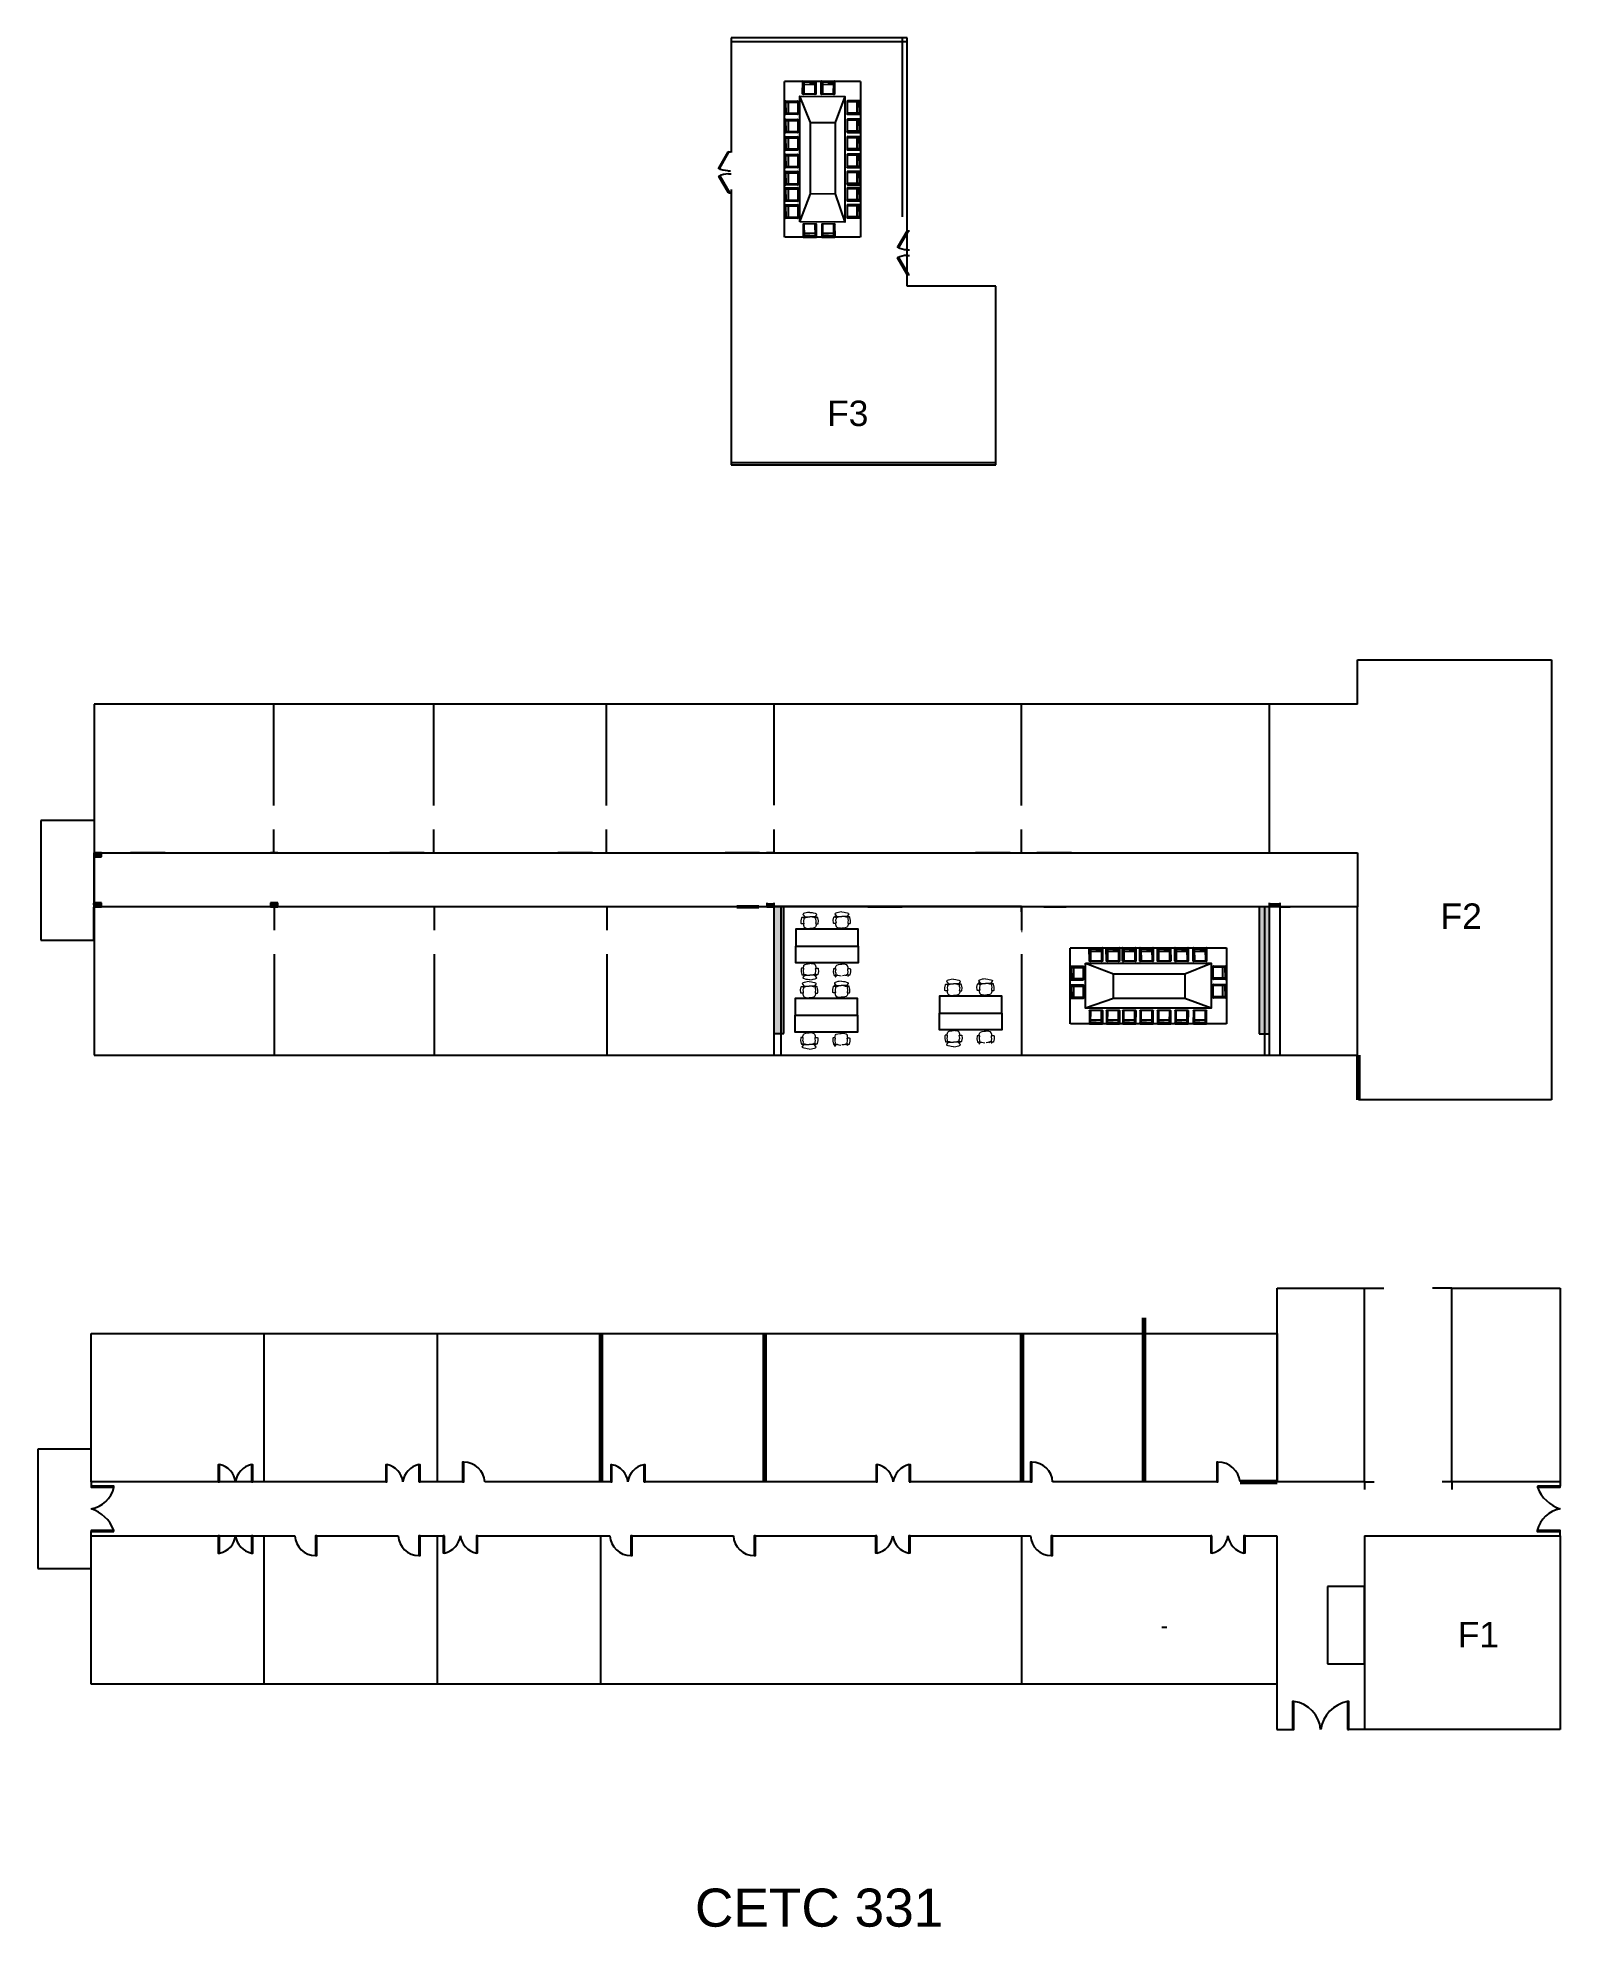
# Model space of a CAD drawing. Header units: millimetres. Extents: x -256770 to -120364, y -28508 to 286799.
# Drawn here: x -211407 to -151457, y 212401 to 286799 of the extents above; entities that cross this region are included whole.
import ezdxf

# ---------------------------------------------------------------- set-up
doc = ezdxf.new("R2010")
doc.units = ezdxf.units.MM
doc.linetypes.add('DASHED', pattern=[0.75, 0.5, -0.25])
for name, color, linetype in [('07家具', 146, 'Continuous'), ('STAIR', 36, 'Continuous'), ('二楼房间橱子', 254, 'Continuous'), ('二楼房间窗户', 140, 'Continuous'), ('墙体', 7, 'Continuous'), ('房间', 134, 'Continuous'), ('旁边的大房子', 255, 'Continuous'), ('柱子标记', 39, 'Continuous'), ('楼梯轮廓', 160, 'Continuous'), ('窗', 140, 'Continuous'), ('走廊轮廓', 40, 'Continuous'), ('门', 22, 'Continuous')]:
    doc.layers.add(name, color=color, linetype=linetype)
doc.layers.add('墙', color=7, linetype='Continuous', plot=False)
doc.layers.add('电梯', color=7, linetype='Continuous', plot=False)
doc.styles.get("Standard").update_dxf_attribs({"font": 'arial.ttf'})

msp = doc.modelspace()

# ---------------------------------------------------------------- texts
at = {"layer": '墙', "color": 3, "lineweight": 60, "char_height": 1000, "attachment_point": 1}
for s, insert in [('F3', (-180329, 272512)), ('F2', (-156173, 252713)), ('F1', (-155495, 224422))]:
    msp.add_mtext(s, dxfattribs=dict(at, insert=insert))
at = {"layer": '墙', "color": 1, "lineweight": 60, "insert": (-185529, 213922), "char_height": 1500, "attachment_point": 1}
msp.add_mtext('CETC 331', dxfattribs=at)

# ---------------------------------------------------------------- blocks, each defined once
blk = doc.blocks.new('A$C6D470B65')
at = {"color": 143}
for p, q in [((-168, 277), (-166, 283)), ((-168, -284), (-168, 277)), ((-166, 283), (-159, 286)), ((-159, 286), (402, 286)), ((402, 286), (409, 283)), ((409, 283), (412, 277)), ((412, 277), (412, -284)), ((-166, -291), (-168, -284)), ((-159, -294), (-166, -291)), ((395, -294), (-159, -294)), ((409, -291), (395, -294)), ((412, -284), (409, -291))]:
    blk.add_line(p, q, dxfattribs=at)
at = {"layer": '07家具', "color": 143}
for p, q in [((-168, -284), (-168, 277)), ((-159, 286), (402, 286)), ((352, 236), (-158, 236)), ((252, -244), (252, 236)), ((352, -4), (352, 256)), ((412, 277), (412, -284)), ((402, -294), (-159, -294)), ((352, -244), (-158, -244)), ((352, -4), (352, -264))]:
    blk.add_line(p, q, dxfattribs=at)
for centre, radius, start, end in [((-159, 277), 9.5, 90, 180), ((-158, 246), 10, 180, 270), ((382, 256), 30, 90, 180), ((402, 277), 9.5, 0, 90), ((-158, -254), 10, 90, 180), ((-159, -284), 9.5, 180, 270), ((382, -264), 30, 180, 270), ((402, -284), 9.5, 270, 0)]:
    blk.add_arc(centre, radius, start, end, dxfattribs=at)
blk = doc.blocks.new('*U422')
for p, q in [((0, 0), (0, -100)), ((750, 0), (750, -100))]:
    blk.add_line(p, q)
blk.add_lwpolyline([(0, 0), (650, 375), (671, 337), (22, -38)], close=True)
blk.add_arc((0, 0), 750, 0, 30)

# ---------------------------------------------------------------- hatches: boundary and pattern name
at = {"layer": '二楼房间橱子'}
for points in [[(-182026, 252584), (-182426, 252584), (-182426, 247594), (-182026, 247594)], [(-162906, 252584), (-163306, 252584), (-163306, 247585), (-162906, 247585)]]:
    msp.add_hatch(color=256, dxfattribs=at).paths.add_polyline_path(points)
at = {"layer": '柱子标记'}
for points in [[(-209186, 254704), (-209186, 254554), (-208896, 254554), (-208896, 254704)], [(-209186, 252734), (-209186, 252584), (-208896, 252584), (-208896, 252734)], [(-202245, 252734), (-202245, 252584), (-201956, 252584), (-201955, 252734)], [(-182705, 252584), (-182416, 252584), (-182415, 252734), (-182705, 252734)], [(-162496, 252734), (-162496, 252584), (-162906, 252584), (-162906, 252734)]]:
    msp.add_hatch(color=256, dxfattribs=at).paths.add_polyline_path(points)
h = msp.add_hatch(color=256, dxfattribs=at)
h.paths.add_polyline_path([(-209186, 254554), (-208896, 254554), (-208896, 254704), (-209186, 254704)])
h.paths.add_polyline_path([(-209186, 254554), (-208896, 254554), (-208896, 254704), (-209186, 254704)])
h = msp.add_hatch(color=256, dxfattribs=at)
h.paths.add_polyline_path([(-202245, 252584), (-201956, 252584), (-201955, 252734), (-202245, 252734)])
h.paths.add_polyline_path([(-202245, 252584), (-201956, 252584), (-201955, 252734), (-202245, 252734)])
h = msp.add_hatch(color=256, dxfattribs=at)
h.paths.add_polyline_path([(-202245, 252584), (-201956, 252584), (-201955, 252734), (-202245, 252734)])
h.paths.add_polyline_path([(-202245, 252584), (-201956, 252584), (-201955, 252734), (-202245, 252734)])

# ---------------------------------------------------------------- linework, layer by layer
for p, q in [((-159436, 260554), (-209186, 260554)), ((-209186, 260554), (-209186, 246734)), ((-159436, 246734), (-159436, 252584)), ((-209186, 246734), (-159436, 246734)), ((-159436, 246734), (-159436, 246734)), ((-162608, 229933), (-162608, 237563)), ((-162608, 237563), (-159168, 237563)), ((-159168, 229933), (-159168, 237563)), ((-155728, 229933), (-155728, 237563)), ((-155728, 237563), (-151458, 237563)), ((-151458, 237563), (-151458, 229933)), ((-209308, 235783), (-162608, 235783)), ((-209308, 229933), (-209308, 235783)), ((-209308, 229933), (-209308, 235783)), ((-202488, 229933), (-202488, 235783)), ((-195668, 229933), (-195668, 235783)), ((-162608, 235783), (-162608, 229933)), ((-197708, 229933), (-209308, 229933)), ((-195668, 229933), (-196348, 229933)), ((-194678, 229933), (-195668, 229933)), ((-188848, 229933), (-193808, 229933)), ((-178398, 229933), (-187488, 229933)), ((-172313, 229933), (-177043, 229933)), ((-164984, 229933), (-171444, 229933)), ((-159168, 229933), (-162608, 229933)), ((-151458, 229933), (-155728, 229933)), ((-209310, 227816), (-201288, 227816)), ((-209310, 221966), (-209310, 227816)), ((-202490, 221966), (-202490, 227816)), ((-200418, 227816), (-197218, 227816)), ((-196348, 227816), (-195670, 227816)), ((-195670, 227816), (-195448, 227816)), ((-195670, 221966), (-195670, 227816)), ((-194088, 227816), (-189241, 227816)), ((-189241, 227816), (-188878, 227816)), ((-189241, 221966), (-189241, 227816)), ((-188008, 227816), (-184018, 227816)), ((-183148, 227816), (-182030, 227816)), ((-182030, 227816), (-178418, 227816)), ((-177058, 227816), (-172320, 227816)), ((-172662, 221966), (-172662, 227816)), ((-171450, 227816), (-165220, 227816)), ((-163860, 227816), (-162610, 227816)), ((-162610, 227816), (-162610, 221966)), ((-162610, 227816), (-162610, 220186)), ((-159170, 227816), (-151460, 227816)), ((-159170, 227816), (-159170, 220186)), ((-151460, 227816), (-151460, 220186)), ((-162610, 221966), (-209310, 221966)), ((-151460, 220186), (-159170, 220186))]:
    msp.add_line(p, q)
at = {"layer": '07家具', "color": 4}
for p, q in [((-180983, 283459), (-181402, 284496)), ((-179632, 284493), (-180003, 283457)), ((-181402, 279546), (-180983, 280649)), ((-180003, 280650), (-179632, 279543)), ((-170151, 250365), (-169047, 249946)), ((-166237, 249946), (-165201, 250365)), ((-169046, 248966), (-170153, 248595)), ((-165203, 248595), (-166239, 248966))]:
    msp.add_line(p, q, dxfattribs=at)
at = {"layer": '07家具', "color": 143, "linetype": 'DASHED'}
for points in [[(-182001, 278944), (-182001, 285097), (-179009, 285096), (-179009, 278943)], [(-170752, 250964), (-164599, 250964), (-164601, 247972), (-170754, 247972)]]:
    msp.add_lwpolyline(points, close=True, dxfattribs=at)
at = {"layer": '07家具', "color": 143}
for points in [[(-181402, 279546), (-181402, 284496), (-179632, 284491), (-179632, 279541)], [(-180983, 280649), (-180983, 283459), (-180003, 283457), (-180003, 280647)], [(-170151, 250365), (-165201, 250365), (-165206, 248595), (-170156, 248595)], [(-169047, 249946), (-166237, 249946), (-166239, 248966), (-169049, 248966)]]:
    msp.add_lwpolyline(points, close=True, dxfattribs=at)
at = {"layer": '07家具', "color": 143, "linetype": 'ByBlock', "lineweight": 15}
for points, elevation in [([(-181007, 252362), (-181095, 252351), (-181146, 252344), (-181213, 252327), (-181250, 252313), (-181273, 252297), (-181283, 252280), (-181272, 252266), (-181221, 252199), (-181210, 252189), (-181195, 252187), (-181186, 252185), (-181031, 252185), (-181008, 252185)], 188), ([(-181007, 252362), (-180919, 252351), (-180868, 252343), (-180801, 252325), (-180765, 252311), (-180742, 252295), (-180732, 252278), (-180742, 252265), (-180795, 252198), (-180805, 252187), (-180820, 252185), (-180830, 252184), (-180984, 252185), (-181008, 252185)], 188), ([(-180021, 252185), (-180016, 252205), (-180014, 252211), (-179996, 252244), (-179980, 252249)], -222), ([(-179743, 252380), (-179831, 252369), (-179882, 252362), (-179949, 252345), (-179986, 252331), (-180009, 252315), (-180018, 252298), (-180008, 252284), (-179956, 252217), (-179946, 252207), (-179931, 252205), (-179921, 252204), (-179767, 252203), (-179743, 252203)], 188), ([(-180004, 252185), (-180003, 252201), (-179985, 252224), (-179972, 252225), (-179960, 252222)], -225), ([(-179743, 252380), (-179655, 252369), (-179604, 252361), (-179537, 252343), (-179500, 252329), (-179477, 252313), (-179468, 252296), (-179478, 252283), (-179530, 252216), (-179541, 252205), (-179556, 252204), (-179565, 252202), (-179720, 252203), (-179743, 252203)], 188), ([(-179483, 252184), (-179484, 252200), (-179501, 252222), (-179515, 252224), (-179526, 252221)], -225), ([(-181348, 252031), (-181321, 252149), (-181319, 252156), (-181315, 252163), (-181309, 252167), (-181306, 252168), (-181301, 252167), (-181264, 252167), (-181258, 252167), (-181250, 252163), (-181246, 252156), (-181245, 252149), (-181237, 252092), (-181253, 252031), (-181249, 251970), (-181239, 251925), (-181241, 251918), (-181245, 251912), (-181254, 251907), (-181258, 251906), (-181324, 251907), (-181329, 251907), (-181331, 251908), (-181337, 251912), (-181341, 251919), (-181343, 251926), (-181348, 252031)], -129), ([(-181260, 251906), (-181255, 251860), (-181248, 251823), (-181236, 251791), (-181205, 251763), (-181145, 251740), (-181068, 251728), (-181009, 251725)], -299), ([(-181246, 252153), (-181236, 252156), (-181215, 252152), (-181195, 252151), (-181176, 252156), (-181103, 252178), (-181031, 252185)], -360), ([(-180757, 251905), (-180762, 251858), (-180769, 251822), (-180782, 251790), (-180814, 251761), (-180874, 251739), (-180950, 251727), (-181009, 251725)], -299), ([(-180770, 252152), (-180780, 252155), (-180801, 252151), (-180820, 252150), (-180839, 252155), (-180913, 252177), (-180984, 252185)], -360), ([(-180847, 252184), (-180846, 252157)], -176), ([(-180820, 252185), (-180824, 252151)], -410), ([(-180747, 252166), (-180748, 252182), (-180766, 252204), (-180779, 252206), (-180790, 252203)], -225), ([(-180668, 252029), (-180695, 252147), (-180697, 252154), (-180700, 252161), (-180707, 252165), (-180709, 252165), (-180714, 252165), (-180752, 252166), (-180757, 252166), (-180765, 252161), (-180769, 252155), (-180771, 252147), (-180779, 252091), (-180763, 252029), (-180768, 251969), (-180778, 251924), (-180776, 251917), (-180772, 251910), (-180764, 251905), (-180759, 251905), (-180693, 251904), (-180689, 251905), (-180686, 251906), (-180680, 251910), (-180676, 251916), (-180674, 251924), (-180668, 252029)], -129), ([(-180084, 252049), (-180056, 252167), (-180055, 252174), (-180051, 252181), (-180044, 252185), (-180042, 252186), (-180037, 252186), (-180000, 252185), (-179994, 252185), (-179986, 252181), (-179982, 252174), (-179980, 252167), (-179973, 252110), (-179989, 252049), (-179984, 251988), (-179975, 251943), (-179976, 251936), (-179980, 251930), (-179989, 251925), (-179994, 251924), (-180060, 251925), (-180064, 251925), (-180067, 251926), (-180073, 251930), (-180077, 251937), (-180079, 251944), (-180084, 252049)], -129), ([(-179996, 251924), (-179991, 251878), (-179984, 251841), (-179971, 251809), (-179940, 251781), (-179881, 251758), (-179804, 251746), (-179745, 251743)], -299), ([(-179981, 252171), (-179972, 252174), (-179950, 252170), (-179931, 252169), (-179912, 252174), (-179838, 252196), (-179767, 252203)], -360), ([(-179931, 252205), (-179928, 252170)], -410), ([(-179904, 252203), (-179905, 252176)], -176), ([(-179493, 251923), (-179498, 251876), (-179505, 251840), (-179518, 251808), (-179549, 251779), (-179609, 251757), (-179686, 251745), (-179745, 251743)], -299), ([(-179505, 252170), (-179515, 252173), (-179537, 252169), (-179556, 252168), (-179575, 252173), (-179648, 252195), (-179720, 252203)], -360), ([(-179583, 252202), (-179582, 252175)], -176), ([(-179556, 252204), (-179559, 252169)], -410), ([(-179404, 252047), (-179431, 252165), (-179432, 252172), (-179436, 252179), (-179442, 252183), (-179445, 252184), (-179450, 252184), (-179487, 252184), (-179493, 252184), (-179501, 252179), (-179505, 252173), (-179506, 252165), (-179515, 252109), (-179499, 252047), (-179504, 251987), (-179514, 251942), (-179512, 251935), (-179508, 251928), (-179499, 251924), (-179494, 251923), (-179429, 251922), (-179424, 251923), (-179422, 251924), (-179415, 251928), (-179411, 251934), (-179410, 251942), (-179404, 252047)], -129), ([(-181348, 250037), (-181321, 249919), (-181319, 249911), (-181315, 249905), (-181309, 249901), (-181306, 249900), (-181301, 249900), (-181264, 249900), (-181258, 249900), (-181250, 249905), (-181246, 249912), (-181245, 249919), (-181237, 249975), (-181253, 250037), (-181249, 250098), (-181239, 250142), (-181241, 250149), (-181245, 250156), (-181254, 250161), (-181258, 250161), (-181324, 250161), (-181329, 250160), (-181331, 250160), (-181337, 250156), (-181341, 250149), (-181343, 250142), (-181348, 250037)], -129), ([(-181260, 250161), (-181255, 250208), (-181248, 250244), (-181236, 250276), (-181205, 250305), (-181145, 250328), (-181068, 250340), (-181009, 250343)], -299), ([(-180757, 250163), (-180762, 250209), (-180769, 250246), (-180782, 250278), (-180814, 250307), (-180874, 250329), (-180950, 250340), (-181009, 250343)], -299), ([(-180668, 250039), (-180695, 249921), (-180697, 249913), (-180700, 249907), (-180707, 249903), (-180709, 249902), (-180714, 249902), (-180752, 249902), (-180757, 249902), (-180765, 249907), (-180769, 249913), (-180771, 249920), (-180779, 249977), (-180763, 250039), (-180768, 250099), (-180778, 250144), (-180776, 250151), (-180772, 250157), (-180764, 250162), (-180759, 250163), (-180693, 250163), (-180689, 250163), (-180686, 250162), (-180680, 250158), (-180676, 250151), (-180674, 250144), (-180668, 250039)], -129), ([(-180084, 250019), (-180056, 249900), (-180055, 249893), (-180051, 249887), (-180044, 249883), (-180042, 249882), (-180037, 249882), (-180000, 249882), (-179994, 249882), (-179986, 249887), (-179982, 249894), (-179980, 249901), (-179973, 249957), (-179989, 250019), (-179984, 250080), (-179975, 250124), (-179976, 250131), (-179980, 250138), (-179989, 250143), (-179994, 250143), (-180060, 250143), (-180064, 250142), (-180067, 250141), (-180073, 250137), (-180077, 250131), (-180079, 250124), (-180084, 250019)], -129), ([(-179996, 250143), (-179991, 250190), (-179984, 250226), (-179971, 250258), (-179940, 250287), (-179881, 250310), (-179804, 250322), (-179745, 250325)], -299), ([(-179493, 250145), (-179498, 250191), (-179505, 250228), (-179518, 250260), (-179549, 250289), (-179609, 250311), (-179686, 250322), (-179745, 250325)], -299), ([(-179404, 250021), (-179431, 249903), (-179432, 249895), (-179436, 249889), (-179442, 249885), (-179445, 249884), (-179450, 249884), (-179487, 249884), (-179493, 249884), (-179501, 249889), (-179505, 249895), (-179506, 249902), (-179515, 249959), (-179499, 250021), (-179504, 250081), (-179514, 250126), (-179512, 250133), (-179508, 250139), (-179499, 250144), (-179494, 250145), (-179429, 250145), (-179424, 250144), (-179422, 250144), (-179415, 250140), (-179411, 250133), (-179410, 250126), (-179404, 250021)], -129), ([(-181371, 249305), (-181343, 249423), (-181341, 249430), (-181337, 249436), (-181331, 249440), (-181329, 249441), (-181324, 249441), (-181286, 249441), (-181281, 249441), (-181273, 249436), (-181269, 249430), (-181267, 249423), (-181259, 249366), (-181276, 249305), (-181271, 249244), (-181262, 249199), (-181263, 249192), (-181267, 249186), (-181276, 249181), (-181281, 249180), (-181346, 249180), (-181351, 249181), (-181353, 249182), (-181360, 249186), (-181364, 249192), (-181365, 249199), (-181371, 249305)], -129), ([(-181029, 249636), (-181117, 249625), (-181168, 249618), (-181235, 249600), (-181272, 249586), (-181295, 249570), (-181305, 249554), (-181295, 249540), (-181243, 249473), (-181233, 249462), (-181218, 249460), (-181208, 249459), (-181054, 249459), (-181030, 249459)], 188), ([(-181007, 249706), (-181095, 249717), (-181146, 249724), (-181213, 249741), (-181250, 249755), (-181273, 249771), (-181283, 249788), (-181272, 249801), (-181221, 249869), (-181210, 249879), (-181195, 249881), (-181186, 249882), (-181031, 249883), (-181008, 249883)], 188), ([(-181268, 249427), (-181258, 249430), (-181237, 249426), (-181218, 249425), (-181199, 249430), (-181125, 249452), (-181054, 249459)], -360), ([(-181246, 249915), (-181236, 249912), (-181215, 249916), (-181195, 249917), (-181176, 249912), (-181103, 249890), (-181031, 249883)], -360), ([(-181029, 249636), (-180942, 249624), (-180891, 249617), (-180824, 249599), (-180787, 249585), (-180764, 249569), (-180754, 249552), (-180765, 249538), (-180817, 249471), (-180827, 249461), (-180842, 249459), (-180852, 249458), (-181006, 249458), (-181030, 249459)], 188), ([(-181007, 249706), (-180919, 249717), (-180868, 249725), (-180801, 249742), (-180765, 249757), (-180742, 249773), (-180732, 249790), (-180742, 249803), (-180795, 249870), (-180805, 249880), (-180820, 249882), (-180830, 249883), (-180984, 249883), (-181008, 249883)], 188), ([(-180792, 249425), (-180802, 249428), (-180823, 249424), (-180843, 249424), (-180862, 249428), (-180935, 249451), (-181006, 249458)], -360), ([(-180770, 249916), (-180780, 249913), (-180801, 249917), (-180820, 249918), (-180839, 249913), (-180913, 249890), (-180984, 249883)], -360), ([(-180870, 249458), (-180869, 249431)], -176), ([(-180847, 249883), (-180846, 249911)], -176), ([(-180842, 249459), (-180846, 249424)], -410), ([(-180820, 249882), (-180824, 249917)], -410), ([(-180769, 249439), (-180771, 249455), (-180788, 249478), (-180802, 249479), (-180813, 249477)], -225), ([(-180691, 249303), (-180717, 249421), (-180719, 249428), (-180723, 249434), (-180729, 249438), (-180732, 249439), (-180736, 249439), (-180774, 249439), (-180780, 249439), (-180788, 249435), (-180792, 249428), (-180793, 249421), (-180801, 249364), (-180786, 249303), (-180791, 249242), (-180800, 249198), (-180799, 249190), (-180795, 249184), (-180786, 249179), (-180781, 249178), (-180716, 249178), (-180711, 249179), (-180709, 249180), (-180702, 249184), (-180698, 249190), (-180697, 249197), (-180691, 249303)], -129), ([(-180747, 249902), (-180748, 249886), (-180766, 249864), (-180779, 249862), (-180790, 249865)], -225), ([(-180106, 249323), (-180079, 249441), (-180077, 249448), (-180073, 249454), (-180067, 249458), (-180064, 249459), (-180059, 249459), (-180022, 249459), (-180016, 249459), (-180008, 249454), (-180004, 249448), (-180003, 249441), (-179995, 249384), (-180011, 249323), (-180007, 249262), (-179997, 249217), (-179999, 249210), (-180003, 249204), (-180012, 249199), (-180016, 249198), (-180082, 249198), (-180087, 249199), (-180089, 249200), (-180095, 249204), (-180099, 249210), (-180101, 249218), (-180106, 249323)], -129), ([(-180043, 249459), (-180039, 249478), (-180036, 249485), (-180019, 249518), (-180003, 249522)], -222), ([(-179765, 249654), (-179853, 249643), (-179904, 249636), (-179971, 249619), (-180008, 249604), (-180031, 249588), (-180041, 249572), (-180030, 249558), (-179979, 249491), (-179968, 249480), (-179953, 249478), (-179944, 249477), (-179789, 249477), (-179766, 249477)], 188), ([(-180026, 249459), (-180025, 249475), (-180007, 249497), (-179994, 249499), (-179983, 249496)], -225), ([(-180021, 249882), (-180016, 249863), (-180014, 249857), (-179996, 249823), (-179980, 249819)], -222), ([(-180004, 249882), (-180003, 249866), (-179985, 249844), (-179972, 249843), (-179960, 249845)], -225), ([(-180004, 249445), (-179994, 249448), (-179973, 249444), (-179953, 249443), (-179934, 249448), (-179861, 249470), (-179789, 249477)], -360), ([(-179981, 249897), (-179972, 249894), (-179950, 249898), (-179931, 249899), (-179912, 249894), (-179838, 249872), (-179767, 249865)], -360), ([(-179953, 249478), (-179950, 249444)], -410), ([(-179931, 249863), (-179928, 249898)], -410), ([(-179926, 249477), (-179927, 249450)], -176), ([(-179904, 249864), (-179905, 249892)], -176), ([(-179765, 249654), (-179677, 249642), (-179626, 249635), (-179559, 249617), (-179523, 249603), (-179500, 249587), (-179490, 249570), (-179500, 249556), (-179553, 249489), (-179563, 249479), (-179578, 249477), (-179588, 249476), (-179742, 249476), (-179766, 249477)], 188), ([(-179528, 249443), (-179538, 249446), (-179559, 249442), (-179578, 249442), (-179597, 249446), (-179671, 249469), (-179742, 249476)], -360), ([(-179505, 249898), (-179515, 249895), (-179537, 249899), (-179556, 249900), (-179575, 249895), (-179648, 249872), (-179720, 249865)], -360), ([(-179605, 249476), (-179604, 249449)], -176), ([(-179583, 249865), (-179582, 249893)], -176), ([(-179578, 249477), (-179582, 249442)], -410), ([(-179556, 249864), (-179559, 249899)], -410), ([(-179505, 249457), (-179506, 249473), (-179524, 249496), (-179537, 249497), (-179548, 249495)], -225), ([(-179426, 249321), (-179453, 249439), (-179455, 249446), (-179458, 249452), (-179465, 249456), (-179467, 249457), (-179472, 249457), (-179510, 249457), (-179515, 249457), (-179523, 249453), (-179527, 249446), (-179529, 249439), (-179537, 249382), (-179521, 249321), (-179526, 249260), (-179536, 249216), (-179534, 249208), (-179530, 249202), (-179522, 249197), (-179517, 249196), (-179451, 249196), (-179447, 249197), (-179444, 249198), (-179438, 249202), (-179434, 249208), (-179432, 249215), (-179426, 249321)], -129), ([(-179483, 249884), (-179484, 249868), (-179501, 249846), (-179515, 249844), (-179526, 249847)], -225), ([(-175690, 249394), (-175663, 249512), (-175661, 249519), (-175657, 249526), (-175651, 249530), (-175648, 249531), (-175643, 249531), (-175606, 249530), (-175600, 249530), (-175592, 249526), (-175588, 249519), (-175587, 249512), (-175579, 249455), (-175595, 249394), (-175591, 249333), (-175581, 249289), (-175583, 249281), (-175587, 249275), (-175596, 249270), (-175600, 249269), (-175666, 249270), (-175671, 249270), (-175673, 249271), (-175679, 249275), (-175683, 249282), (-175685, 249289), (-175690, 249394)], -129), ([(-175349, 249725), (-175437, 249714), (-175488, 249707), (-175555, 249690), (-175592, 249676), (-175615, 249660), (-175625, 249643), (-175614, 249629), (-175563, 249562), (-175552, 249552), (-175537, 249550), (-175528, 249549), (-175373, 249548), (-175350, 249548)], 188), ([(-175602, 249269), (-175597, 249223), (-175590, 249186), (-175578, 249154), (-175547, 249126), (-175487, 249103), (-175410, 249091), (-175351, 249088)], -299), ([(-175588, 249516), (-175578, 249519), (-175556, 249515), (-175537, 249514), (-175518, 249519), (-175445, 249541), (-175373, 249548)], -360), ([(-175099, 249268), (-175104, 249221), (-175111, 249185), (-175124, 249153), (-175155, 249124), (-175215, 249102), (-175292, 249090), (-175351, 249088)], -299), ([(-175349, 249725), (-175261, 249714), (-175210, 249706), (-175143, 249688), (-175107, 249674), (-175083, 249658), (-175074, 249641), (-175084, 249628), (-175136, 249561), (-175147, 249550), (-175162, 249549), (-175172, 249547), (-175326, 249548), (-175350, 249548)], 188), ([(-175112, 249515), (-175121, 249518), (-175143, 249514), (-175162, 249513), (-175181, 249518), (-175255, 249540), (-175326, 249548)], -360), ([(-175189, 249547), (-175188, 249520)], -176), ([(-175162, 249549), (-175166, 249514)], -410), ([(-175089, 249529), (-175090, 249545), (-175108, 249567), (-175121, 249569), (-175132, 249566)], -225), ([(-175010, 249392), (-175037, 249510), (-175038, 249517), (-175042, 249524), (-175049, 249528), (-175051, 249529), (-175056, 249529), (-175093, 249529), (-175099, 249529), (-175107, 249524), (-175111, 249518), (-175113, 249510), (-175121, 249454), (-175105, 249392), (-175110, 249332), (-175120, 249287), (-175118, 249280), (-175114, 249273), (-175106, 249269), (-175101, 249268), (-175035, 249267), (-175030, 249268), (-175028, 249269), (-175022, 249273), (-175018, 249279), (-175016, 249287), (-175010, 249392)], -129), ([(-174426, 249412), (-174398, 249530), (-174397, 249537), (-174393, 249544), (-174386, 249548), (-174384, 249549), (-174379, 249549), (-174341, 249548), (-174336, 249548), (-174328, 249544), (-174324, 249537), (-174322, 249530), (-174315, 249473), (-174331, 249412), (-174326, 249351), (-174317, 249307), (-174318, 249299), (-174322, 249293), (-174331, 249288), (-174336, 249287), (-174401, 249288), (-174406, 249289), (-174409, 249289), (-174415, 249293), (-174419, 249300), (-174421, 249307), (-174426, 249412)], -129), ([(-174362, 249549), (-174358, 249568), (-174356, 249574), (-174338, 249608), (-174322, 249612)], -222), ([(-174085, 249743), (-174172, 249732), (-174224, 249725), (-174291, 249708), (-174327, 249694), (-174351, 249678), (-174360, 249661), (-174350, 249647), (-174298, 249580), (-174288, 249570), (-174273, 249568), (-174263, 249567), (-174109, 249566), (-174085, 249566)], 188), ([(-174346, 249548), (-174345, 249564), (-174327, 249587), (-174313, 249588), (-174302, 249586)], -225), ([(-174338, 249287), (-174333, 249241), (-174326, 249204), (-174313, 249172), (-174282, 249144), (-174222, 249121), (-174146, 249109), (-174087, 249106)], -299), ([(-174323, 249534), (-174314, 249537), (-174292, 249533), (-174273, 249532), (-174254, 249537), (-174180, 249559), (-174109, 249566)], -360), ([(-174273, 249568), (-174269, 249533)], -410), ([(-174245, 249567), (-174247, 249539)], -176), ([(-173835, 249286), (-173840, 249239), (-173847, 249203), (-173860, 249171), (-173891, 249142), (-173951, 249120), (-174028, 249108), (-174087, 249106)], -299), ([(-174085, 249743), (-173997, 249732), (-173946, 249724), (-173879, 249707), (-173842, 249692), (-173819, 249676), (-173810, 249659), (-173820, 249646), (-173872, 249579), (-173882, 249568), (-173897, 249567), (-173907, 249565), (-174061, 249566), (-174085, 249566)], 188), ([(-173847, 249533), (-173857, 249536), (-173879, 249532), (-173898, 249531), (-173917, 249536), (-173990, 249558), (-174061, 249566)], -360), ([(-173925, 249565), (-173924, 249538)], -176), ([(-173897, 249567), (-173901, 249532)], -410), ([(-173825, 249547), (-173826, 249563), (-173843, 249585), (-173857, 249587), (-173868, 249584)], -225), ([(-173746, 249410), (-173772, 249528), (-173774, 249535), (-173778, 249542), (-173784, 249546), (-173787, 249547), (-173792, 249547), (-173829, 249547), (-173835, 249547), (-173843, 249542), (-173847, 249536), (-173848, 249528), (-173856, 249472), (-173841, 249410), (-173846, 249350), (-173855, 249305), (-173854, 249298), (-173850, 249291), (-173841, 249287), (-173836, 249286), (-173771, 249286), (-173766, 249286), (-173764, 249287), (-173757, 249291), (-173753, 249297), (-173752, 249305), (-173746, 249410)], -129), ([(-181283, 249180), (-181278, 249134), (-181271, 249097), (-181258, 249065), (-181227, 249036), (-181167, 249014), (-181091, 249001), (-181032, 248999)], -299), ([(-180779, 249178), (-180785, 249132), (-180792, 249095), (-180805, 249063), (-180836, 249035), (-180896, 249013), (-180973, 249001), (-181032, 248999)], -299), ([(-180018, 249198), (-180013, 249152), (-180006, 249115), (-179994, 249083), (-179963, 249054), (-179903, 249032), (-179826, 249019), (-179767, 249017)], -299), ([(-179515, 249196), (-179520, 249150), (-179527, 249113), (-179540, 249082), (-179572, 249053), (-179632, 249031), (-179708, 249019), (-179767, 249017)], -299), ([(-181371, 247310), (-181343, 247192), (-181341, 247185), (-181337, 247179), (-181331, 247175), (-181329, 247174), (-181324, 247174), (-181286, 247174), (-181281, 247174), (-181273, 247179), (-181269, 247185), (-181267, 247192), (-181259, 247249), (-181276, 247311), (-181271, 247371), (-181262, 247416), (-181263, 247423), (-181267, 247430), (-181276, 247434), (-181281, 247435), (-181346, 247435), (-181351, 247434), (-181353, 247433), (-181360, 247429), (-181364, 247423), (-181365, 247416), (-181371, 247310)], -129), ([(-181029, 246979), (-181117, 246990), (-181168, 246997), (-181235, 247015), (-181272, 247029), (-181295, 247045), (-181305, 247061), (-181295, 247075), (-181243, 247142), (-181233, 247153), (-181218, 247155), (-181208, 247156), (-181054, 247156), (-181030, 247157)], 188), ([(-181283, 247435), (-181278, 247481), (-181271, 247518), (-181258, 247550), (-181227, 247579), (-181167, 247601), (-181091, 247614), (-181032, 247616)], -299), ([(-181268, 247188), (-181258, 247185), (-181237, 247189), (-181218, 247190), (-181199, 247186), (-181125, 247163), (-181054, 247156)], -360), ([(-180779, 247437), (-180785, 247483), (-180792, 247520), (-180805, 247552), (-180836, 247580), (-180896, 247602), (-180973, 247614), (-181032, 247616)], -299), ([(-181029, 246979), (-180942, 246991), (-180891, 246998), (-180824, 247016), (-180787, 247030), (-180764, 247047), (-180754, 247063), (-180765, 247077), (-180817, 247144), (-180827, 247154), (-180842, 247156), (-180852, 247157), (-181006, 247157), (-181030, 247157)], 188), ([(-180792, 247190), (-180802, 247187), (-180823, 247191), (-180843, 247192), (-180862, 247187), (-180935, 247164), (-181006, 247157)], -360), ([(-180870, 247157), (-180869, 247184)], -176), ([(-180842, 247156), (-180846, 247191)], -410), ([(-180769, 247176), (-180771, 247160), (-180788, 247137), (-180802, 247136), (-180813, 247138)], -225), ([(-180691, 247313), (-180717, 247194), (-180719, 247187), (-180723, 247181), (-180729, 247177), (-180732, 247176), (-180736, 247176), (-180774, 247176), (-180780, 247176), (-180788, 247181), (-180792, 247187), (-180793, 247194), (-180801, 247251), (-180786, 247312), (-180791, 247373), (-180800, 247418), (-180799, 247425), (-180795, 247431), (-180786, 247436), (-180781, 247437), (-180716, 247437), (-180711, 247436), (-180709, 247435), (-180702, 247431), (-180698, 247425), (-180697, 247418), (-180691, 247313)], -129), ([(-180106, 247292), (-180079, 247174), (-180077, 247167), (-180073, 247161), (-180067, 247157), (-180064, 247156), (-180059, 247156), (-180022, 247156), (-180016, 247156), (-180008, 247161), (-180004, 247167), (-180003, 247174), (-179995, 247231), (-180011, 247293), (-180007, 247353), (-179997, 247398), (-179999, 247405), (-180003, 247411), (-180012, 247416), (-180016, 247417), (-180082, 247417), (-180087, 247416), (-180089, 247415), (-180095, 247411), (-180099, 247405), (-180101, 247398), (-180106, 247292)], -129), ([(-180043, 247156), (-180039, 247137), (-180036, 247130), (-180019, 247097), (-180003, 247093)], -222), ([(-180026, 247156), (-180025, 247140), (-180007, 247118), (-179994, 247116), (-179983, 247119)], -225), ([(-180018, 247417), (-180013, 247463), (-180006, 247500), (-179994, 247532), (-179963, 247561), (-179903, 247583), (-179826, 247596), (-179767, 247598)], -299), ([(-180004, 247170), (-179994, 247167), (-179973, 247171), (-179953, 247172), (-179934, 247167), (-179861, 247145), (-179789, 247138)], -360), ([(-179953, 247137), (-179950, 247171)], -410), ([(-179926, 247138), (-179927, 247165)], -176), ([(-179515, 247419), (-179520, 247465), (-179527, 247502), (-179540, 247534), (-179572, 247562), (-179632, 247584), (-179708, 247596), (-179767, 247598)], -299), ([(-179528, 247172), (-179538, 247169), (-179559, 247173), (-179578, 247173), (-179597, 247169), (-179671, 247146), (-179742, 247139)], -360), ([(-179605, 247139), (-179604, 247166)], -176), ([(-179578, 247138), (-179582, 247173)], -410), ([(-179505, 247158), (-179506, 247142), (-179524, 247119), (-179537, 247118), (-179548, 247120)], -225), ([(-179426, 247294), (-179453, 247176), (-179455, 247169), (-179458, 247163), (-179465, 247159), (-179467, 247158), (-179472, 247158), (-179510, 247158), (-179515, 247158), (-179523, 247162), (-179527, 247169), (-179529, 247176), (-179537, 247233), (-179521, 247294), (-179526, 247355), (-179536, 247399), (-179534, 247407), (-179530, 247413), (-179522, 247418), (-179517, 247419), (-179451, 247419), (-179447, 247418), (-179444, 247417), (-179438, 247413), (-179434, 247407), (-179432, 247400), (-179426, 247294)], -129), ([(-175690, 247400), (-175663, 247282), (-175661, 247274), (-175657, 247268), (-175651, 247264), (-175648, 247263), (-175643, 247263), (-175606, 247263), (-175600, 247263), (-175592, 247268), (-175588, 247275), (-175587, 247282), (-175579, 247339), (-175595, 247400), (-175591, 247461), (-175581, 247505), (-175583, 247513), (-175587, 247519), (-175596, 247524), (-175600, 247524), (-175666, 247524), (-175671, 247523), (-175673, 247523), (-175679, 247519), (-175683, 247512), (-175685, 247505), (-175690, 247400)], -129), ([(-175349, 247069), (-175437, 247080), (-175488, 247087), (-175555, 247104), (-175592, 247118), (-175615, 247134), (-175625, 247151), (-175614, 247164), (-175563, 247232), (-175552, 247242), (-175537, 247244), (-175528, 247245), (-175373, 247246), (-175350, 247246)], 188), ([(-175602, 247524), (-175597, 247571), (-175590, 247607), (-175578, 247639), (-175547, 247668), (-175487, 247691), (-175410, 247703), (-175351, 247706)], -299), ([(-175588, 247278), (-175578, 247275), (-175556, 247279), (-175537, 247280), (-175518, 247275), (-175445, 247253), (-175373, 247246)], -360), ([(-175099, 247526), (-175104, 247572), (-175111, 247609), (-175124, 247641), (-175155, 247670), (-175215, 247692), (-175292, 247703), (-175351, 247706)], -299), ([(-175349, 247069), (-175261, 247080), (-175210, 247088), (-175143, 247105), (-175107, 247120), (-175083, 247136), (-175074, 247153), (-175084, 247166), (-175136, 247233), (-175147, 247243), (-175162, 247245), (-175172, 247247), (-175326, 247246), (-175350, 247246)], 188), ([(-175112, 247279), (-175121, 247276), (-175143, 247280), (-175162, 247281), (-175181, 247276), (-175255, 247253), (-175326, 247246)], -360), ([(-175189, 247246), (-175188, 247274)], -176), ([(-175162, 247245), (-175166, 247280)], -410), ([(-175089, 247265), (-175090, 247249), (-175108, 247227), (-175121, 247225), (-175132, 247228)], -225), ([(-175010, 247402), (-175037, 247284), (-175038, 247277), (-175042, 247270), (-175049, 247266), (-175051, 247265), (-175056, 247265), (-175093, 247265), (-175099, 247265), (-175107, 247270), (-175111, 247276), (-175113, 247283), (-175121, 247340), (-175105, 247402), (-175110, 247462), (-175120, 247507), (-175118, 247514), (-175114, 247521), (-175106, 247525), (-175101, 247526), (-175035, 247526), (-175030, 247526), (-175028, 247525), (-175022, 247521), (-175018, 247514), (-175016, 247507), (-175010, 247402)], -129), ([(-174426, 247382), (-174398, 247264), (-174397, 247256), (-174393, 247250), (-174386, 247246), (-174384, 247245), (-174379, 247245), (-174341, 247245), (-174336, 247245), (-174328, 247250), (-174324, 247257), (-174322, 247264), (-174315, 247320), (-174331, 247382), (-174326, 247443), (-174317, 247487), (-174318, 247494), (-174322, 247501), (-174331, 247506), (-174336, 247506), (-174401, 247506), (-174406, 247505), (-174409, 247505), (-174415, 247501), (-174419, 247494), (-174421, 247487), (-174426, 247382)], -129), ([(-174362, 247245), (-174358, 247226), (-174356, 247220), (-174338, 247186), (-174322, 247182)], -222), ([(-174346, 247245), (-174345, 247229), (-174327, 247207), (-174313, 247206), (-174302, 247208)], -225), ([(-174338, 247506), (-174333, 247553), (-174326, 247589), (-174313, 247621), (-174282, 247650), (-174222, 247673), (-174146, 247685), (-174087, 247688)], -299), ([(-174323, 247260), (-174314, 247257), (-174292, 247261), (-174273, 247262), (-174254, 247257), (-174180, 247235), (-174109, 247228)], -360), ([(-174273, 247226), (-174269, 247261)], -410), ([(-174245, 247227), (-174247, 247255)], -176), ([(-173835, 247508), (-173840, 247554), (-173847, 247591), (-173860, 247623), (-173891, 247652), (-173951, 247674), (-174028, 247685), (-174087, 247688)], -299), ([(-173847, 247261), (-173857, 247258), (-173879, 247262), (-173898, 247263), (-173917, 247258), (-173990, 247235), (-174061, 247228)], -360), ([(-173925, 247228), (-173924, 247256)], -176), ([(-173897, 247227), (-173901, 247262)], -410), ([(-173825, 247247), (-173826, 247231), (-173843, 247209), (-173857, 247207), (-173868, 247210)], -225), ([(-173746, 247384), (-173772, 247266), (-173774, 247258), (-173778, 247252), (-173784, 247248), (-173787, 247247), (-173792, 247247), (-173829, 247247), (-173835, 247247), (-173843, 247252), (-173847, 247258), (-173848, 247265), (-173856, 247322), (-173841, 247384), (-173846, 247444), (-173855, 247489), (-173854, 247496), (-173850, 247502), (-173841, 247507), (-173836, 247508), (-173771, 247508), (-173766, 247508), (-173764, 247507), (-173757, 247503), (-173753, 247496), (-173752, 247489), (-173746, 247384)], -129)]:
    msp.add_lwpolyline(points, dxfattribs=dict(at, elevation=elevation))
at = {"layer": '07家具', "color": 30, "true_color": 0xf8991e}
for points in [[(-181555, 251034), (-179105, 251034), (-179105, 251697), (-181555, 251697)], [(-181555, 251034), (-179105, 251034), (-179105, 250370), (-181555, 250370)], [(-181577, 248308), (-179127, 248308), (-179127, 248971), (-181577, 248971)], [(-175897, 248397), (-173446, 248397), (-173446, 249061), (-175897, 249061)], [(-181577, 248308), (-179127, 248308), (-179127, 247644), (-181577, 247644)], [(-175897, 248397), (-173446, 248397), (-173446, 247733), (-175897, 247733)]]:
    msp.add_lwpolyline(points, close=True, dxfattribs=at)
at = {"layer": 'STAIR'}
msp.add_line((-166950, 224203), (-167150, 224203), dxfattribs=at)
at = {"layer": '二楼房间橱子'}
for p, q in [((-182026, 252594), (-182426, 252594)), ((-182426, 252594), (-182426, 247594)), ((-182026, 247594), (-182026, 252594)), ((-162906, 252584), (-163306, 252585)), ((-163306, 252585), (-163306, 247585)), ((-162906, 247585), (-162906, 252584)), ((-182426, 247594), (-182026, 247594)), ((-163306, 247585), (-162906, 247585))]:
    msp.add_line(p, q, dxfattribs=at)
at = {"layer": '二楼房间窗户'}
for p, q in [((-181926, 246739), (-179886, 246739)), ((-179886, 246739), (-179886, 246739)), ((-178586, 246739), (-176546, 246739)), ((-175246, 246739), (-173206, 246739)), ((-172075, 246734), (-170035, 246734)), ((-170035, 246734), (-170035, 246734)), ((-168735, 246734), (-166695, 246734)), ((-165395, 246734), (-163355, 246734))]:
    msp.add_line(p, q, dxfattribs=at)
at = {"layer": '墙'}
for p, q in [((-209193, 254683), (-209193, 254523)), ((-209193, 252563), (-209195, 252726)), ((-209308, 229933), (-209308, 229773)), ((-209308, 227813), (-209310, 227976)), ((-162610, 220186), (-161995, 220186)), ((-159170, 220186), (-159785, 220186))]:
    msp.add_line(p, q, dxfattribs=at)
at = {"layer": '墙', "color": 0, "lineweight": 60}
for p, q in [((-159396, 244984), (-159396, 246734)), ((-167852, 236402), (-167852, 229933)), ((-189241, 235783), (-189241, 229933)), ((-182785, 235783), (-182785, 229933)), ((-172662, 235783), (-172662, 229933)), ((-164064, 229933), (-162608, 229933)), ((-162608, 229933), (-162608, 229933))]:
    msp.add_line(p, q, dxfattribs=at)
at = {"layer": '墙体'}
for p, q in [((-183465, 286799), (-184105, 286799)), ((-184105, 286799), (-184105, 282279)), ((-177175, 286634), (-184105, 286634)), ((-179865, 286799), (-181415, 286799)), ((-177175, 286799), (-177815, 286799)), ((-177375, 286799), (-177375, 279754)), ((-177175, 279199), (-177175, 286799)), ((-184105, 280829), (-184105, 279129)), ((-184105, 277679), (-184105, 275959)), ((-177175, 277019), (-177175, 277479)), ((-173675, 277019), (-177175, 277019)), ((-173675, 275019), (-173675, 277019)), ((-184105, 274509), (-184105, 269989)), ((-173675, 269989), (-173675, 273589)), ((-173675, 270064), (-184105, 270064)), ((-184105, 269989), (-183425, 269989)), ((-181375, 269989), (-180205, 269989)), ((-177505, 269989), (-176275, 269989)), ((-174225, 269989), (-173675, 269989))]:
    msp.add_line(p, q, dxfattribs=at)
at = {"layer": '房间'}
for p, q in [((-202111, 256574), (-202111, 260554)), ((-195808, 256574), (-195808, 260554)), ((-189016, 256574), (-189016, 260554)), ((-182416, 256579), (-182416, 260559)), ((-172677, 256574), (-172677, 260554)), ((-162906, 254704), (-162906, 260554)), ((-202111, 254699), (-202111, 255624)), ((-195808, 254699), (-195808, 255624)), ((-189016, 254699), (-189016, 255624)), ((-182416, 254704), (-182416, 255629)), ((-172677, 254699), (-172677, 255624)), ((-202099, 252589), (-202099, 251664)), ((-195797, 252589), (-195797, 251664)), ((-189004, 252589), (-189004, 251664)), ((-172666, 252589), (-182426, 252594)), ((-182426, 252594), (-182426, 246739)), ((-182026, 252594), (-182026, 252594)), ((-162906, 252584), (-172666, 252589)), ((-172666, 252589), (-172666, 251664)), ((-172666, 252384), (-172666, 252589)), ((-172666, 252589), (-172666, 252589)), ((-162906, 246734), (-162906, 252584)), ((-162906, 252584), (-162906, 252584)), ((-172641, 251609), (-172666, 251609)), ((-202099, 250714), (-202099, 246734)), ((-195797, 250714), (-195797, 246734)), ((-189004, 250714), (-189004, 246734)), ((-172666, 250714), (-172666, 246734)), ((-182426, 246739), (-172666, 246739)), ((-172666, 246734), (-162906, 246734))]:
    msp.add_line(p, q, dxfattribs=at)
at = {"layer": '房间', "color": 7}
msp.add_line((-182141, 246734), (-182141, 252584), dxfattribs=at)
at = {"layer": '房间', "color": 0}
msp.add_line((-163091, 246734), (-163091, 252584), dxfattribs=at)
at = {"layer": '旁边的大房子'}
for p, q in [((-159436, 260554), (-159436, 262304)), ((-159436, 262304), (-151796, 262304)), ((-151796, 262304), (-151796, 262304)), ((-151796, 262304), (-151796, 244984)), ((-159436, 254704), (-159436, 254704)), ((-151796, 244984), (-159396, 244984))]:
    msp.add_line(p, q, dxfattribs=at)
at = {"layer": '柱子标记'}
for p, q in [((-208896, 254704), (-209186, 254704)), ((-209186, 254704), (-209186, 254554)), ((-208896, 254704), (-209186, 254704)), ((-209186, 254704), (-209186, 254554)), ((-209186, 254554), (-208896, 254554)), ((-209186, 254554), (-208896, 254554)), ((-208896, 254554), (-208896, 254704)), ((-208896, 254554), (-208896, 254704)), ((-201956, 254704), (-202246, 254704)), ((-201956, 254704), (-202246, 254704)), ((-182416, 254704), (-182706, 254704)), ((-162906, 254704), (-162496, 254704)), ((-208896, 252734), (-209186, 252734)), ((-209186, 252734), (-209186, 252584)), ((-208896, 252734), (-209186, 252734)), ((-209186, 252734), (-209186, 252584)), ((-209186, 252584), (-208896, 252584)), ((-209186, 252584), (-208896, 252584)), ((-208896, 252584), (-208896, 252734)), ((-208896, 252584), (-208896, 252734)), ((-201955, 252734), (-202245, 252734)), ((-202245, 252734), (-202245, 252584)), ((-201955, 252734), (-202245, 252734)), ((-202245, 252734), (-202245, 252584)), ((-202245, 252584), (-201956, 252584)), ((-202245, 252584), (-201956, 252584)), ((-201956, 252584), (-201955, 252734)), ((-201956, 252584), (-201955, 252734)), ((-182705, 252734), (-182705, 252584)), ((-182705, 252584), (-182416, 252584)), ((-182416, 252584), (-182415, 252734)), ((-162906, 252584), (-162906, 252734)), ((-162496, 252584), (-162906, 252584)), ((-162496, 252734), (-162496, 252584))]:
    msp.add_line(p, q, dxfattribs=at)
at = {"layer": '楼梯轮廓'}
for p, q in [((-159436, 252584), (-162496, 252584)), ((-162496, 252584), (-162496, 246734)), ((-162496, 252584), (-162086, 252584)), ((-159436, 246734), (-159436, 252584)), ((-159436, 252584), (-159436, 252584)), ((-162496, 246734), (-159436, 246734))]:
    msp.add_line(p, q, dxfattribs=at)
at = {"layer": '电梯'}
for p, q in [((-209192, 255973), (-211292, 255973)), ((-211292, 255973), (-211292, 251273)), ((-209195, 251273), (-209195, 252566)), ((-211292, 251273), (-209195, 251273)), ((-159168, 237563), (-159168, 237563)), ((-159168, 237563), (-158408, 237563)), ((-155728, 237563), (-156488, 237563)), ((-209307, 231223), (-211407, 231223)), ((-211407, 231223), (-211407, 226523)), ((-159170, 229933), (-158790, 229933)), ((-159168, 229933), (-159168, 229633)), ((-155728, 229933), (-156108, 229933)), ((-155728, 229933), (-155728, 229633)), ((-151458, 229933), (-151458, 229773)), ((-209310, 226523), (-209310, 227816)), ((-159170, 227816), (-159170, 227816)), ((-151460, 227816), (-151460, 227976)), ((-211407, 226523), (-209310, 226523)), ((-159169, 225816), (-160619, 225816)), ((-160619, 225816), (-160619, 222767)), ((-159170, 222767), (-159169, 225816)), ((-160619, 222767), (-159170, 222767))]:
    msp.add_line(p, q, dxfattribs=at)
at = {"layer": '窗'}
for p, q in [((-181415, 286799), (-183465, 286799)), ((-177815, 286799), (-179865, 286799)), ((-184105, 279129), (-184105, 277679)), ((-184105, 275959), (-184105, 274509)), ((-173675, 273589), (-173675, 275019)), ((-183425, 269989), (-181375, 269989)), ((-180205, 269989), (-177505, 269989)), ((-176275, 269989), (-174225, 269989))]:
    msp.add_line(p, q, dxfattribs=at)
at = {"layer": '走廊轮廓'}
for p, q in [((-209186, 252584), (-209186, 254704)), ((-209186, 254704), (-159436, 254704)), ((-159436, 254704), (-159436, 252584)), ((-159436, 252584), (-209186, 252584))]:
    msp.add_line(p, q, dxfattribs=at)
at = {"layer": '门'}
for p, q in [((-177175, 277479), (-177175, 279199)), ((-206396, 254704), (-207756, 254704)), ((-196186, 254704), (-197546, 254704)), ((-189566, 254704), (-190926, 254704)), ((-182986, 254704), (-184346, 254704)), ((-173116, 254704), (-174476, 254704)), ((-170706, 254704), (-172066, 254704)), ((-206526, 252584), (-207886, 252584)), ((-196236, 252584), (-197596, 252584)), ((-193966, 252584), (-195326, 252584)), ((-187566, 252584), (-188436, 252584)), ((-178726, 252584), (-177366, 252584)), ((-171786, 252584), (-170916, 252584)), ((-164126, 252584), (-165486, 252584))]:
    msp.add_line(p, q, dxfattribs=at)
at = {"layer": '门', "lineweight": 50}
msp.add_line((-183016, 252584), (-183886, 252584), dxfattribs=at)
at = {"layer": '门'}
for points in [[(-194678, 229933), (-194628, 229933), (-194628, 230713), (-194678, 230713)], [(-172313, 229933), (-172263, 229933), (-172263, 230713), (-172313, 230713)], [(-164984, 229933), (-164934, 229933), (-164934, 230713), (-164984, 230713)], [(-204298, 229934), (-204248, 229934), (-204248, 230614), (-204298, 230614)], [(-202988, 229934), (-202938, 229934), (-202938, 230614), (-202988, 230614)], [(-197708, 229934), (-197658, 229934), (-197658, 230614), (-197708, 230614)], [(-196398, 229934), (-196348, 229934), (-196348, 230614), (-196398, 230614)], [(-188848, 229933), (-188798, 229933), (-188798, 230613), (-188848, 230613)], [(-187538, 229933), (-187488, 229933), (-187488, 230613), (-187538, 230613)], [(-178398, 229934), (-178348, 229934), (-178348, 230614), (-178398, 230614)], [(-177088, 229934), (-177038, 229934), (-177038, 230614), (-177088, 230614)], [(-208408, 229723), (-208408, 229773), (-209308, 229773), (-209308, 229723)], [(-152358, 229773), (-152358, 229723), (-151458, 229723), (-151458, 229773)], [(-208410, 227976), (-208410, 228026), (-209310, 228026), (-209310, 227976)], [(-204248, 227813), (-204298, 227813), (-204298, 227133), (-204248, 227133)], [(-202938, 227813), (-202988, 227813), (-202988, 227133), (-202938, 227133)], [(-200418, 227816), (-200468, 227816), (-200468, 227036), (-200418, 227036)], [(-196348, 227816), (-196398, 227816), (-196398, 227036), (-196348, 227036)], [(-195398, 227816), (-195448, 227816), (-195448, 227136), (-195398, 227136)], [(-194088, 227816), (-194138, 227816), (-194138, 227136), (-194088, 227136)], [(-188008, 227816), (-188058, 227816), (-188058, 227036), (-188008, 227036)], [(-183148, 227816), (-183198, 227816), (-183198, 227036), (-183148, 227036)], [(-178368, 227816), (-178418, 227816), (-178418, 227136), (-178368, 227136)], [(-177058, 227816), (-177108, 227816), (-177108, 227136), (-177058, 227136)], [(-171450, 227816), (-171500, 227816), (-171500, 227036), (-171450, 227036)], [(-165170, 227816), (-165220, 227816), (-165220, 227136), (-165170, 227136)], [(-163860, 227816), (-163910, 227816), (-163910, 227136), (-163860, 227136)], [(-152360, 228026), (-152360, 227976), (-151460, 227976), (-151460, 228026)], [(-161995, 220186), (-161945, 220186), (-161945, 221291), (-161995, 221291)], [(-159835, 220186), (-159785, 220186), (-159785, 221291), (-159835, 221291)]]:
    msp.add_lwpolyline(points, close=True, dxfattribs=at)
for centre, radius, start, end in [((-194627, 229894), 819, 2.76062, 90.05994), ((-172262, 229894), 819, 2.76062, 90.05994), ((-164927, 229846), 868, 5.80025, 90.44401), ((-204394, 229847), 781, 6.35471, 79.22121), ((-202842, 229847), 781, 100.77877, 173.64529), ((-197804, 229847), 781, 6.35471, 79.22121), ((-196252, 229847), 781, 100.77877, 173.64529), ((-188944, 229846), 781, 6.35471, 79.22121), ((-187392, 229846), 781, 100.77877, 173.64529), ((-178494, 229847), 781, 6.35471, 79.22121), ((-176942, 229847), 781, 100.77877, 173.64529), ((-209496, 229977), 1117, 279.55594, 346.857), ((-151014, 230245), 1441, 201.21368, 252.09918), ((-209753, 227504), 1441, 21.21368, 72.09918), ((-151272, 227772), 1117, 99.55594, 166.857), ((-204394, 227900), 781, 280.77877, 353.64529), ((-202842, 227900), 781, 186.35471, 259.22121), ((-200469, 227855), 819, 182.76062, 270.05994), ((-196399, 227855), 819, 182.76062, 270.05994), ((-195544, 227903), 781, 280.77877, 353.64529), ((-193992, 227903), 781, 186.35471, 259.22121), ((-188059, 227855), 819, 182.76062, 270.05994), ((-183199, 227855), 819, 182.76062, 270.05994), ((-178514, 227903), 781, 280.77877, 353.64529), ((-176962, 227903), 781, 186.35471, 259.22121), ((-171501, 227855), 819, 182.76062, 270.05994), ((-165316, 227903), 781, 280.77877, 353.64529), ((-163764, 227903), 781, 186.35471, 259.22121), ((-162104, 220083), 1218, 4.81438, 82.50115), ((-159578, 219990), 1326, 101.14419, 171.54028)]:
    msp.add_arc(centre, radius, start, end, dxfattribs=at)

# ---------------------------------------------------------------- block references
at = {"xscale": -1, "rotation": 90}
for p in [(-184231, 282311), (-177175, 279199)]:
    msp.add_blockref('*U422', p, dxfattribs=at)
at = {"rotation": 90}
for p in [(-184209, 280691), (-177175, 277479)]:
    msp.add_blockref('*U422', p, dxfattribs=at)
at = {"layer": '07家具', "linetype": 'ByBlock', "lineweight": 15, "yscale": 0.9000000001396984, "zscale": 0.9000000001396983}
for p, xscale, rotation in [((-181030, 284727), 0.8999999999796645, 89.66779878539779), ((-180300, 284727), 0.8999999999796645, 89.66779878539779), ((-181010, 279315), -0.8999999999796645, 90.33220121460221), ((-180280, 279315), -0.8999999999796645, 90.33220121460221), ((-170382, 249973), -0.8999999999796645, 0.3322012146021969), ((-164970, 249993), 0.8999999999796645, 359.6677987853977), ((-170382, 249243), -0.8999999999796645, 0.3322012146021969), ((-164970, 249263), 0.8999999999796645, 359.6677987853977)]:
    msp.add_blockref('A$C6D470B65', p, dxfattribs=dict(at, xscale=xscale, rotation=rotation))
at = {"layer": '07家具', "color": 143, "linetype": 'ByBlock', "lineweight": 15, "yscale": 0.8999999999068677, "zscale": 0.9}
for p, xscale, rotation in [((-181631, 284045), 0.8999999997468378, 180.3322012146881), ((-179380, 284051), -0.8999999997468378, 179.6677987853119), ((-181631, 283325), 0.8999999997468378, 180.3322012146881), ((-179380, 283331), -0.8999999997468378, 179.6677987853119), ((-181631, 282635), 0.8999999997468378, 180.3322012146881), ((-179380, 282641), -0.8999999997468378, 179.6677987853119), ((-181631, 281945), 0.8999999997468378, 180.3322012146881), ((-179380, 281951), -0.8999999997468378, 179.6677987853119), ((-181631, 281265), 0.8999999997468378, 180.3322012146881), ((-179380, 281271), -0.8999999997468378, 179.6677987853119), ((-181631, 280625), 0.8999999997468378, 180.3322012146881), ((-179380, 280631), -0.8999999997468378, 179.6677987853119), ((-181631, 279955), 0.8999999997468378, 180.3322012146881), ((-179380, 279961), -0.8999999997468378, 179.6677987853119), ((-169742, 250594), 0.8999999997468378, 90.33220121468813), ((-169072, 250594), 0.8999999997468378, 90.33220121468813), ((-168432, 250594), 0.8999999997468378, 90.33220121468813), ((-167752, 250594), 0.8999999997468378, 90.33220121468813), ((-167062, 250594), 0.8999999997468378, 90.33220121468813), ((-166372, 250594), 0.8999999997468378, 90.33220121468813), ((-165652, 250594), 0.8999999997468378, 90.33220121468813), ((-169735, 248342), -0.8999999997468378, 89.66779878531186), ((-169065, 248342), -0.8999999997468378, 89.66779878531186), ((-168425, 248342), -0.8999999997468378, 89.66779878531186), ((-167745, 248342), -0.8999999997468378, 89.66779878531186), ((-167055, 248342), -0.8999999997468378, 89.66779878531186), ((-166365, 248342), -0.8999999997468378, 89.66779878531186), ((-165645, 248342), -0.8999999997468378, 89.66779878531186)]:
    msp.add_blockref('A$C6D470B65', p, dxfattribs=dict(at, xscale=xscale, rotation=rotation))

msp.set_redraw_order([(e.dxf.handle, doc.entitydb.next_handle()) for e in msp.query("TEXT MTEXT ATTDEF DIMENSION ARC_DIMENSION")])  # texts and dimensions are drawn at this point

doc.saveas('drawing.dxf')
